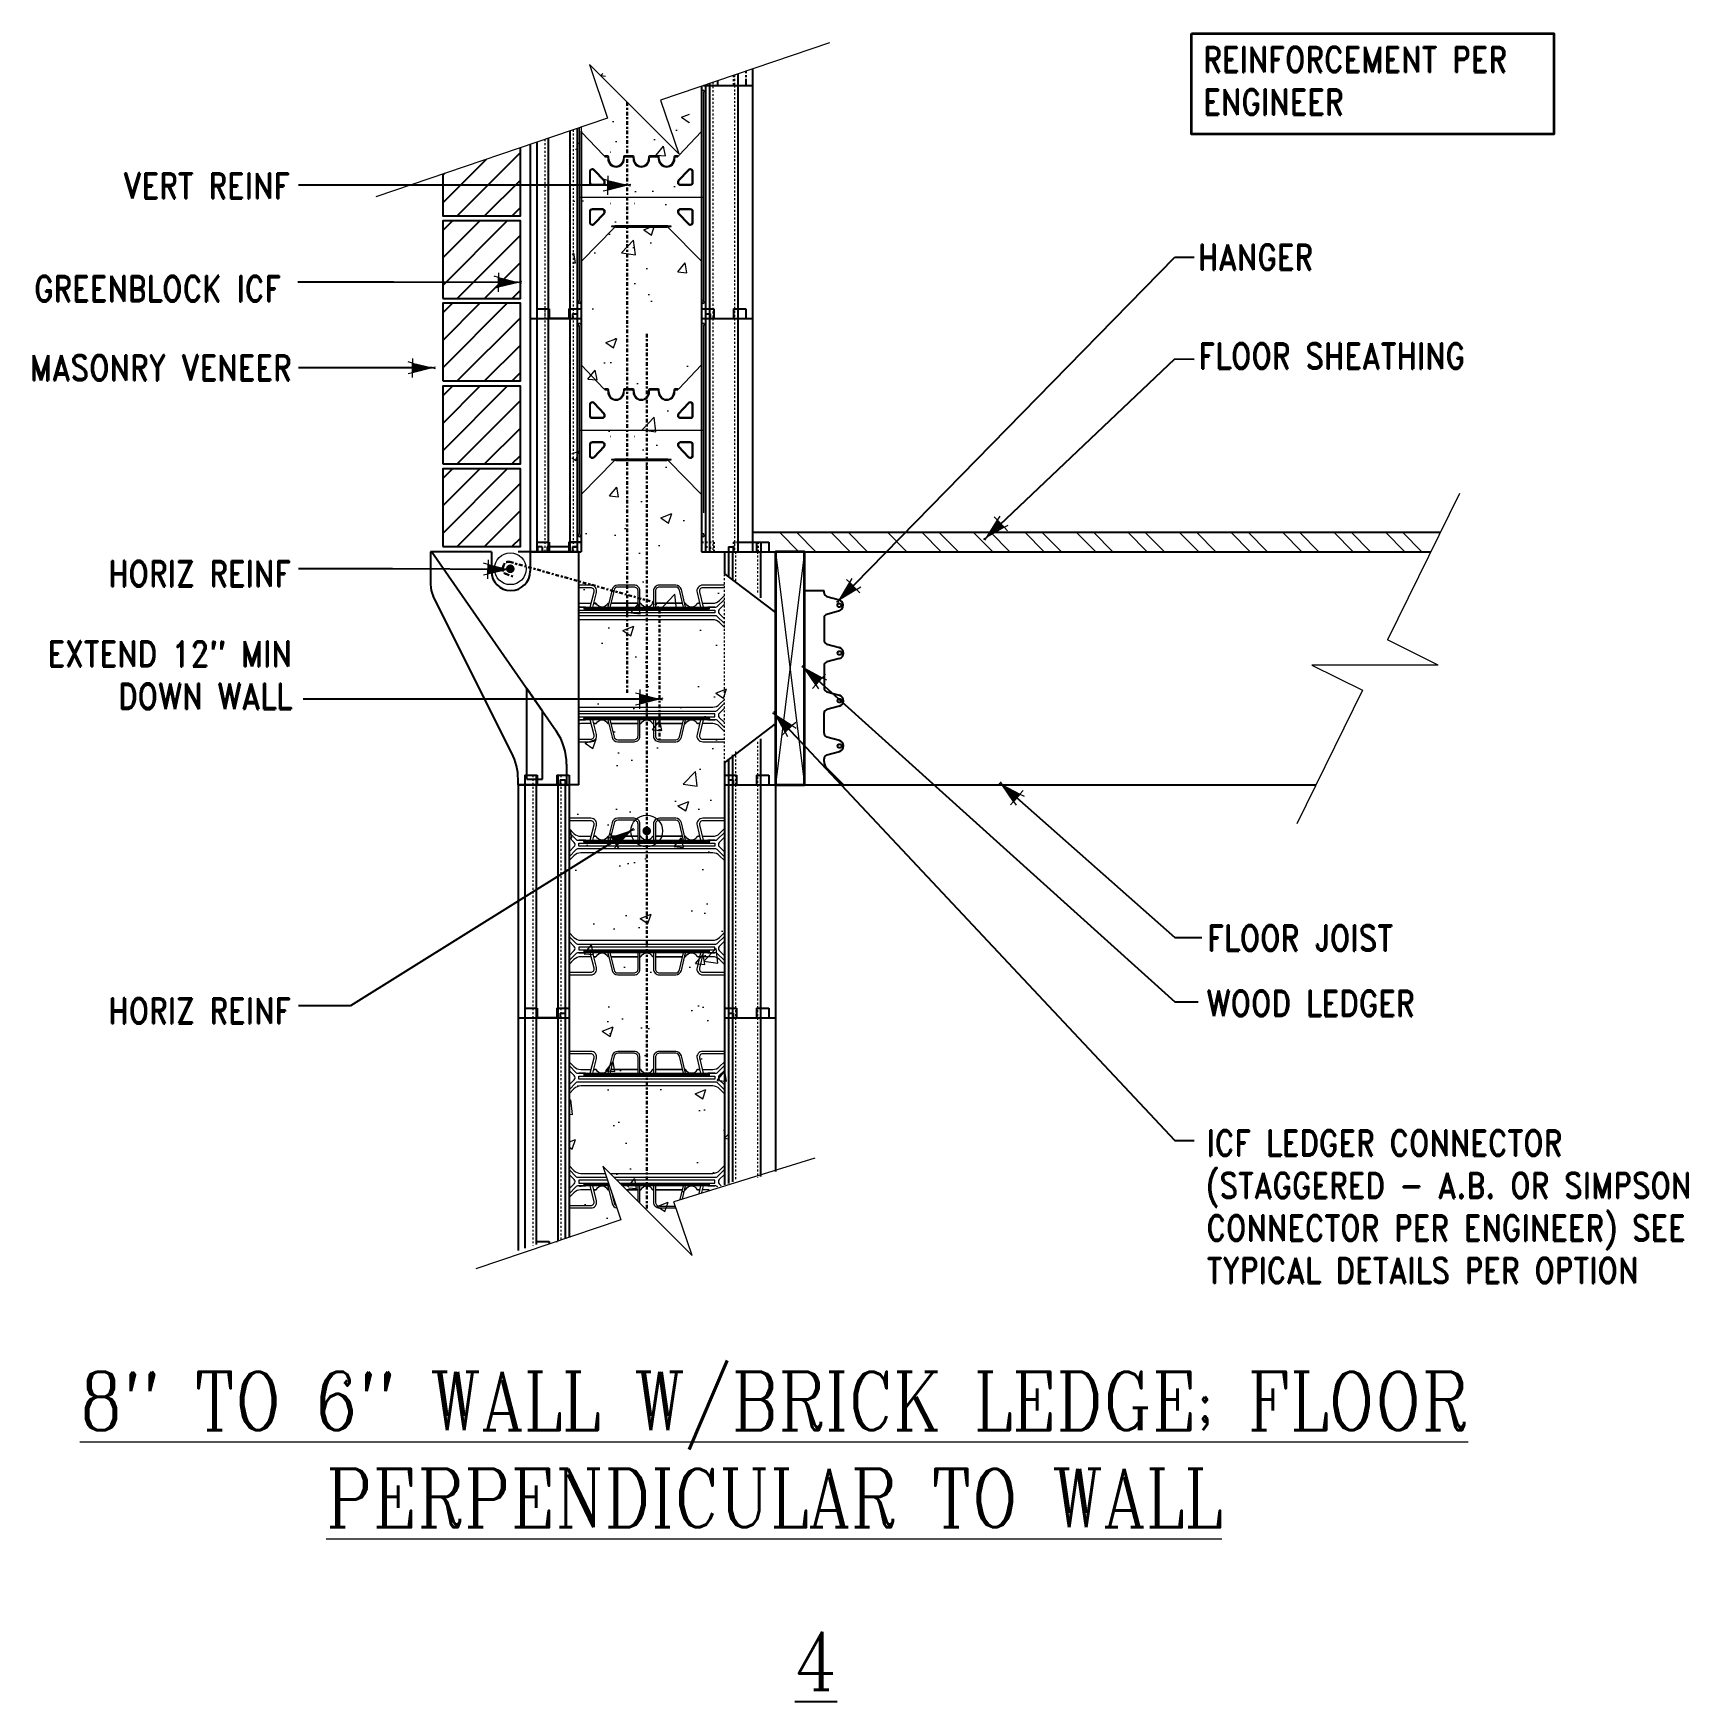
# Model space of a CAD drawing. Header units: inches. Extents: x -27.6 to 57.6, y 47.4 to 133.3.
import ezdxf

# ---------------------------------------------------------------- set-up
doc = ezdxf.new("R2010")
doc.units = ezdxf.units.IN
doc.header["$MEASUREMENT"] = 0
for name, pattern in [('CENTER', [2, 1.25, -0.25, 0.25, -0.25]), ('DASHED2', [0.375, 0.25, -0.125]), ('HIDDEN', [0.375, 0.25, -0.125]), ('HIDDEN2', [0.1875, 0.125, -0.0625])]:
    doc.linetypes.add(name, pattern=pattern)
doc.layers.get('Defpoints').update_dxf_attribs({"color": 252})
for name, color, linetype, lineweight in [('A2 Hatch', 8, 'Continuous', 9), ('A4 medium', 7, 'Continuous', 35), ('DETAILS', 7, 'Continuous', 13), ('DIM', 3, 'Continuous', 13), ('REBAR', 2, 'CENTER', 30)]:
    doc.layers.add(name, color=color, linetype=linetype, lineweight=lineweight)
doc.styles.add('ARCTEXT', font='arctext.shx', dxfattribs={"width": 0.85})
doc.styles.add('RomanC', font='romanc.shx', dxfattribs={"width": 0.85, "height": 5})
doc.styles.add('ROMAND', font='romand.shx', dxfattribs={"width": 0.85})
doc.dimstyles.new('ARCTEXT1-4', dxfattribs={"dimtxt": 4, "dimasz": 2, "dimexe": 2, "dimexo": 2, "dimgap": 2, "dimtad": 1, "dimdec": 4, "dimzin": 3, "dimdsep": 46, "dimlunit": 4, "dimtxsty": 'ARCTEXT', "dimblk": 'ARCHTICK', "dimcen": 2, "dimaunit": 1, "dimadec": 0, "dimazin": 0, "dimtfac": 1, "dimtdec": 4, "dimtmove": 2, "dimatfit": 3, "dimldrblk": 'arrow', "dimfxl": 0, "dimtolj": 1, "dimtzin": 0, "dimarcsym": 0})

msp = doc.modelspace()

# ---------------------------------------------------------------- texts
at = {"layer": 'Defpoints', "insert": (12.709, 51.01), "char_height": 3, "width": 90.08, "attachment_point": 2, "style": 'RomanC'}
msp.add_mtext('{\\L4\\P}\\P            ', dxfattribs=at)
at = {"layer": 'DIM', "color": 3, "char_height": 1.3125, "style": 'ROMAND'}
for s, insert, width, attachment_point in [('REINFORCEMENT PER ENGINEER', (32.645, 132.603), 22.17809, 1), ('VERT REINF ', (-14.356, 126.095), 22.68955, 3), ('HANGER', (32.368, 122.427), 22.68955, 1), ('GREENBLOCK ICF', (-14.824, 120.799), 22.68955, 3), ('FLOOR SHEATHING ', (32.399, 117.34), 22.68955, 1), ('MASONRY VENEER ', (-14.283, 116.73), 22.68955, 3), ('HORIZ REINF ', (-14.309, 106.131), 22.68955, 3), ('EXTEND 12" MIN DOWN WALL ', (-14.273, 102.005), 16.76305, 3), ('FLOOR JOIST ', (32.848, 87.38), 22.68955, 1), ('HORIZ REINF ', (-14.304, 83.63), 22.68955, 3), ('WOOD LEDGER', (32.808, 84.016), 22.68955, 1), ('ICF LEDGER CONNECTOR\\P(STAGGERED - A.B. OR SIMPSON CONNECTOR PER ENGINEER) SEE TYPICAL DETAILS PER OPTION ', (32.812, 76.827), 29.49454, 1)]:
    msp.add_mtext(s, dxfattribs=dict(at, insert=insert, width=width, attachment_point=attachment_point))
at = {"layer": 'DIM', "insert": (10.55, 64.391), "char_height": 3, "width": 79.93274, "attachment_point": 2, "style": 'ARCTEXT'}
msp.add_mtext('{\\Fromanc.shx|c0;\\L8" TO 6" WALL W/BRICK LEDGE; FLOOR PERPENDICULAR TO WALL}\\P           \\P          ', dxfattribs=at)

# ---------------------------------------------------------------- blocks, each defined once
blk = doc.blocks.new('_ArchTick')
at = {"color": 0, "linetype": 'ByBlock', "const_width": 0.15}
blk.add_lwpolyline([(-0.5, -0.5), (0.5, 0.5)], dxfattribs=at)
blk = doc.blocks.new('arrow')
at = {"layer": 'DIM'}
blk.add_hatch(color=253, dxfattribs=at).paths.add_polyline_path([(-2, 0.5), (-2, -0.5), (0, 0)])
at = {"layer": 'DIM', "lineweight": 9}
for points in [[(-2, 0.98), (-2, 0.5), (-2.47, 0.62)], [(0.37, 0.09), (0, 0)], [(0.37, -0.09), (0, 0)], [(-2, -0.98), (-2, -0.5), (-2.47, -0.62)]]:
    blk.add_lwpolyline(points, dxfattribs=at)
at = {"layer": 'DIM', "lineweight": 15}
blk.add_lwpolyline([(0, 0), (-2, -0.5), (-2, 0.5), (0, 0)], dxfattribs=at)

# ---------------------------------------------------------------- hatches: boundary and pattern name
at = {"ltscale": 0.15}
h = msp.add_hatch(dxfattribs=at)
h.set_pattern_fill('ANSI31', color=256, scale=8, style=0)
h.set_pattern_definition([(45, (-3288.0697, 463.3819), (-0.70710678, 0.70710678), [])])
h.paths.add_polyline_path([(-6.505, 119.643), (-2.505, 119.643), (-2.505, 123.643), (-6.505, 123.643)])
h = msp.add_hatch(dxfattribs=at)
h.set_pattern_fill('ANSI31', color=256, scale=8, style=0)
h.set_pattern_definition([(45, (-3288.0697, 459.1319), (-0.70710678, 0.70710678), [])])
h.paths.add_polyline_path([(-6.505, 115.393), (-2.505, 115.393), (-2.505, 119.393), (-6.505, 119.393)])
h = msp.add_hatch(dxfattribs=at)
h.set_pattern_fill('ANSI31', color=256, scale=8, style=0)
h.set_pattern_definition([(45, (-3288.0697, 454.8626), (-0.70710678, 0.70710678), [])])
h.paths.add_polyline_path([(-6.505, 111.123), (-2.505, 111.123), (-2.505, 115.123), (-6.505, 115.123)])
h = msp.add_hatch(dxfattribs=at)
h.set_pattern_fill('ANSI31', color=256, scale=8, style=0)
h.set_pattern_definition([(45, (-3288.0697, 450.6126), (-0.70710678, 0.70710678), [])])
h.paths.add_polyline_path([(-6.505, 106.873), (-2.505, 106.873), (-2.505, 110.873), (-6.505, 110.873)])
at = {"layer": 'A2 Hatch', "ltscale": 0.15}
h = msp.add_hatch(dxfattribs=at)
h.set_pattern_fill('AR-CONC', color=256, scale=0.8, style=0)
h.set_pattern_definition([(50, (-3081.6697, 545.035), (5.7380815, -0.502017), [0.6, -6.6]), (355, (-3081.6697, 545.035), (-1.110011, 6.017537), [0.48, -5.28]), (100.45145, (-3081.1915, 544.993), (4.628071, 5.51552), [0.509922, -5.609137]), (46.1842, (-3081.67, 546.635), (8.537928, -1.324152), [0.9, -9.9]), (96.63564, (-3080.958, 546.5245), (7.477296, 7.792949), [0.764882, -8.413704]), (351.1842, (-3081.67, 546.635), (7.477296, 7.79295), [0.72, -7.92]), (21, (-3080.8697, 546.235), (4.7752564, -3.220951), [0.6, -6.6]), (326, (-3080.8697, 546.235), (1.946523, 5.8012), [0.48, -5.28]), (71.45144, (-3080.4717, 545.9664), (6.721779, 2.580249), [0.509922, -5.609137]), (37.5, (-3081.6697, 545.0348), (0.0972788, 2.6631508), [0, -5.216, 0, -5.36, 0, -5.3]), (7.5, (-3081.6697, 545.0348), (2.1045563, 3.1552937), [0, -3.056, 0, -5.096, 0, -2.02]), (327.5, (-3083.4537, 545.0348), (4.2705795, -0.180439), [0, -2, 0, -6.24, 0, -8.28]), (317.5, (-3084.2537, 545.035), (4.6654894, 0.80084), [0, -2.6, 0, -4.144, 0, -5.88])])
h.paths.add_polyline_path([(2.186, 128.948), (0.2, 128.274), (0, 71.259), (2.87, 72.232), (1.934, 74.992), (6.53, 70.396), (5.594, 73.156), (8.2, 74.04), (8.195, 106.621), (6.195, 106.621), (6.195, 130.308), (4.91, 129.872), (5.846, 127.112), (1.25, 131.708)])
h = msp.add_hatch(color=256, dxfattribs=at)
edge = h.paths.add_edge_path()
edge.add_arc((-3.024, 105.725), 0.224, 0, 360)
h = msp.add_hatch(color=256, dxfattribs=at)
edge = h.paths.add_edge_path()
edge.add_arc((4, 92.231), 0.224, 0, 360)

# ---------------------------------------------------------------- linework, layer by layer
at = {"color": 1}
for p, q in [((9.445, 131.46), (9.445, 130.604)), ((6.82, 130.57), (6.82, 118.604)), ((6.92, 130.604), (9.445, 130.604)), ((7.02, 130.638), (7.02, 118.604)), ((7.235, 130.711), (7.235, 118.604)), ((7.541, 130.604), (9.445, 130.604)), ((7.541, 130.604), (9.445, 130.604)), ((7.641, 130.849), (7.641, 130.604)), ((8.47, 130.707), (8.47, 130.604)), ((8.47, 130.707), (8.47, 130.604)), ((8.68, 131.201), (8.68, 130.604)), ((8.68, 130.604), (8.68, 118.604)), ((9.095, 130.919), (9.095, 130.604)), ((9.095, 130.919), (9.095, 130.604)), ((9.445, 130.604), (9.445, 118.604)), ((0.045, 128.273), (0.045, 118.604)), ((0.42, 128.4), (0.42, 118.604)), ((0.62, 128.257), (0.62, 118.604)), ((-2.005, 127.577), (-2.005, 118.604)), ((-1.655, 127.696), (-1.655, 118.604)), ((-1.08, 127.891), (-1.08, 118.604)), ((-2.005, 118.604), (-2.005, 106.604)), ((-2.005, 118.604), (0.17, 118.604)), ((-2.005, 118.604), (0.62, 118.604)), ((-1.655, 119.104), (-1.03, 119.104)), ((-1.655, 119.104), (-1.655, 106.604)), ((-1.08, 119.104), (-1.08, 106.604)), ((0.045, 118.604), (-1.08, 118.604)), ((-1.03, 119.104), (-1.03, 118.604)), ((-0.005, 119.104), (-0.005, 118.604)), ((-0.005, 119.104), (0.62, 119.104)), ((0.045, 119.104), (0.045, 106.604)), ((0.17, 118.854), (0.17, 118.604)), ((0.17, 118.854), (0.42, 118.854)), ((0.42, 118.854), (0.42, 106.604)), ((0.42, 118.604), (0.62, 118.604)), ((0.62, 119.104), (0.62, 106.604)), ((0.62, 119.104), (0.62, 118.604)), ((6.82, 119.104), (6.82, 106.604)), ((6.82, 119.104), (7.445, 119.104)), ((6.82, 119.104), (6.82, 118.604)), ((6.82, 118.604), (7.02, 118.604)), ((6.82, 118.604), (9.445, 118.604)), ((7.02, 118.854), (7.02, 106.604)), ((7.02, 118.854), (7.27, 118.854)), ((7.235, 118.604), (9.445, 118.604)), ((7.235, 118.604), (7.235, 106.604)), ((7.27, 118.854), (7.27, 118.604)), ((7.445, 119.104), (7.445, 118.604)), ((8.47, 119.104), (8.47, 118.604)), ((8.47, 119.104), (9.095, 119.104)), ((8.68, 118.604), (8.68, 106.604)), ((9.095, 119.104), (9.095, 118.604)), ((9.445, 118.604), (9.445, 106.604)), ((-7.125, 106.604), (-7.125, 104.926)), ((-4, 106.604), (-7.125, 106.604)), ((-7.07, 106.604), (-0.661, 97.376)), ((-4, 106.604), (-4, 105.604)), ((0.5, 106.604), (-2.625, 106.604)), ((-2.005, 106.604), (0.17, 106.604)), ((-2.005, 106.604), (0.62, 106.604)), ((-2, 106.604), (-2, 105.604)), ((-0.575, 106.604), (-1.7, 106.604)), ((-1.655, 107.104), (-1.03, 107.104)), ((-1.655, 107.104), (-1.03, 107.104)), ((-1.655, 107.104), (-1.03, 107.104)), ((-1.655, 107.104), (-1.03, 107.104)), ((-1.655, 107.104), (-1.03, 107.104)), ((-1.655, 107.104), (-1.03, 107.104)), ((-1.655, 107.104), (-1.03, 107.104)), ((-1.63, 106.854), (-1.63, 106.604)), ((-1.38, 106.854), (-1.63, 106.854)), ((-1.63, 106.854), (-1.63, 106.604)), ((-1.38, 106.854), (-1.63, 106.854)), ((-1.63, 106.854), (-1.63, 106.604)), ((-1.38, 106.854), (-1.63, 106.854)), ((-1.63, 106.854), (-1.63, 106.604)), ((-1.38, 106.854), (-1.63, 106.854)), ((-1.63, 106.854), (-1.63, 106.604)), ((-1.38, 106.854), (-1.63, 106.854)), ((-1.38, 106.854), (-1.38, 106.604)), ((-1.38, 106.854), (-1.38, 106.604)), ((-1.38, 106.854), (-1.38, 106.604)), ((-1.38, 106.854), (-1.38, 106.604)), ((-1.38, 106.854), (-1.38, 106.604)), ((-0.005, 106.854), (-1.13, 106.854)), ((-1.13, 106.854), (-1.13, 106.604)), ((-0.005, 106.854), (-1.13, 106.854)), ((-1.13, 106.854), (-1.13, 106.604)), ((-0.005, 106.854), (-1.13, 106.854)), ((-1.13, 106.854), (-1.13, 106.604)), ((-0.005, 106.854), (-1.13, 106.854)), ((-1.13, 106.854), (-1.13, 106.604)), ((-0.005, 106.854), (-1.13, 106.854)), ((-1.13, 106.854), (-1.13, 106.604)), ((0.045, 106.604), (-1.08, 106.604)), ((0.045, 106.604), (-1.08, 106.604)), ((0.045, 106.604), (-1.08, 106.604)), ((0.045, 106.604), (-1.08, 106.604)), ((0.045, 106.604), (-1.08, 106.604)), ((0.045, 106.604), (-1.08, 106.604)), ((-1.03, 107.104), (-1.03, 106.604)), ((-1.03, 107.104), (-1.03, 106.604)), ((-1.03, 107.104), (-1.03, 106.604)), ((-1.03, 107.104), (-1.03, 106.604)), ((-1.03, 107.104), (-1.03, 106.604)), ((-1.03, 107.104), (-1.03, 106.604)), ((-1.03, 107.104), (-1.03, 106.604)), ((-0.005, 107.104), (-0.005, 106.604)), ((-0.005, 107.104), (0.62, 107.104)), ((-0.005, 107.104), (-0.005, 106.604)), ((0.62, 107.104), (-0.005, 107.104)), ((-0.005, 107.104), (-0.005, 106.604)), ((0.62, 107.104), (-0.005, 107.104)), ((-0.005, 107.104), (-0.005, 106.604)), ((-0.005, 107.104), (0.62, 107.104)), ((-0.005, 107.104), (-0.005, 106.604)), ((-0.005, 107.104), (0.62, 107.104)), ((-0.005, 107.104), (-0.005, 106.604)), ((-0.005, 107.104), (0.62, 107.104)), ((-0.005, 107.104), (-0.005, 106.604)), ((-0.005, 107.104), (0.62, 107.104)), ((-0.005, 107.104), (-0.005, 106.604)), ((0.62, 107.104), (-0.005, 107.104)), ((-0.005, 107.104), (-0.005, 106.604)), ((-0.005, 107.104), (0.62, 107.104)), ((-0.005, 107.104), (-0.005, 106.604)), ((-0.005, 107.104), (0.62, 107.104)), ((-0.005, 107.104), (-0.005, 106.604)), ((0.62, 107.104), (-0.005, 107.104)), ((-0.005, 107.104), (-0.005, 106.604)), ((0.62, 107.104), (-0.005, 107.104)), ((0.17, 106.854), (0.17, 106.604)), ((0.17, 106.854), (0.42, 106.854)), ((0.17, 106.854), (0.17, 106.604)), ((0.42, 106.854), (0.17, 106.854)), ((0.17, 106.854), (0.17, 106.604)), ((0.42, 106.854), (0.17, 106.854)), ((0.17, 106.854), (0.17, 106.604)), ((0.17, 106.854), (0.42, 106.854)), ((0.17, 106.854), (0.17, 106.604)), ((0.17, 106.854), (0.42, 106.854)), ((0.17, 106.854), (0.17, 106.604)), ((0.17, 106.854), (0.42, 106.854)), ((0.17, 106.854), (0.17, 106.604)), ((0.17, 106.854), (0.42, 106.854)), ((0.17, 106.854), (0.17, 106.604)), ((0.42, 106.854), (0.17, 106.854)), ((0.17, 106.854), (0.17, 106.604)), ((0.17, 106.854), (0.42, 106.854)), ((0.17, 106.854), (0.17, 106.604)), ((0.17, 106.854), (0.42, 106.854)), ((0.17, 106.854), (0.17, 106.604)), ((0.42, 106.854), (0.17, 106.854)), ((0.17, 106.854), (0.17, 106.604)), ((0.42, 106.854), (0.17, 106.854)), ((0.42, 106.854), (0.42, 106.604)), ((0.42, 106.854), (0.42, 106.604)), ((0.42, 106.854), (0.42, 106.604)), ((0.42, 106.854), (0.42, 106.604)), ((0.42, 106.854), (0.42, 106.604)), ((0.42, 106.604), (0.62, 106.604)), ((0.42, 106.604), (0.62, 106.604)), ((0.42, 106.604), (0.62, 106.604)), ((0.42, 106.604), (0.62, 106.604)), ((0.42, 106.604), (0.62, 106.604)), ((0.42, 106.604), (0.62, 106.604)), ((0.42, 106.604), (0.62, 106.604)), ((0.5, 94.604), (0.5, 106.604)), ((0.62, 107.104), (0.62, 106.604)), ((0.62, 107.104), (0.62, 106.604)), ((0.62, 107.104), (0.62, 106.604)), ((0.62, 107.104), (0.62, 106.604)), ((0.62, 107.104), (0.62, 106.604)), ((0.62, 107.104), (0.62, 106.604)), ((0.62, 107.104), (0.62, 106.604)), ((0.62, 107.104), (0.62, 106.604)), ((0.62, 107.104), (0.62, 106.604)), ((0.62, 107.104), (0.62, 106.604)), ((0.62, 107.104), (0.62, 106.604)), ((0.62, 107.104), (0.62, 106.604)), ((0.62, 107.104), (0.62, 106.604)), ((0.62, 107.104), (0.62, 106.604)), ((6.82, 107.104), (6.82, 106.604)), ((6.82, 106.604), (10.07, 106.604)), ((8, 106.604), (8, 105.47)), ((8.2, 106.854), (8.2, 105.318)), ((8.2, 106.854), (8.45, 106.854)), ((8.415, 106.604), (8.415, 105.154)), ((8.45, 106.854), (8.45, 106.604)), ((8.62, 107.104), (9.87, 107.104)), ((8.62, 106.604), (8.82, 106.604)), ((9.65, 107.104), (9.65, 106.604)), ((9.65, 107.104), (10.275, 107.104)), ((9.665, 106.604), (10.625, 106.604)), ((9.86, 106.604), (9.86, 104.235)), ((9.87, 107.104), (9.87, 106.604)), ((10.275, 107.104), (10.275, 106.604)), ((10.625, 106.604), (10.625, 94.604)), ((8, 105.47), (10.625, 103.47)), ((-2.944, 96.239), (-6.993, 104.311)), ((-2.175, 94.894), (-2.175, 99.556)), ((-1.375, 98.404), (-2.175, 99.556)), ((-1.375, 94.894), (-1.375, 98.404)), ((8, 95.738), (10.625, 97.738)), ((9.86, 96.973), (9.86, 94.604)), ((-0.125, 95.665), (-0.125, 94.604)), ((8, 95.738), (8, 94.604)), ((8.2, 95.938), (8.2, 94.604)), ((8.415, 96.153), (8.415, 94.604)), ((-2.625, 94.604), (-2.625, 94.894)), ((-2.625, 94.604), (0, 94.604)), ((-2.625, 94.604), (-2.625, 82.604)), ((-2.625, 94.604), (-0.45, 94.604)), ((0.5, 94.604), (-2.625, 94.604)), ((-2.275, 95.104), (-1.65, 95.104)), ((-2.275, 95.104), (-2.275, 82.604)), ((-2.175, 94.894), (-1.375, 94.894)), ((-1.7, 95.104), (-1.7, 82.604)), ((-0.575, 94.604), (-1.7, 94.604)), ((-1.65, 95.104), (-1.65, 94.604)), ((-0.625, 95.104), (-0.625, 94.604)), ((-0.625, 95.104), (0, 95.104)), ((-0.575, 95.104), (-0.575, 82.604)), ((-0.45, 94.854), (-0.45, 94.604)), ((-0.45, 94.854), (-0.2, 94.854)), ((-0.2, 94.854), (-0.2, 82.604)), ((-0.2, 94.604), (0, 94.604)), ((0, 95.104), (0, 82.604)), ((8, 95.104), (8, 82.604)), ((8, 95.104), (8.625, 95.104)), ((8, 94.604), (10.625, 94.604)), ((8, 94.604), (8.2, 94.604)), ((8.2, 94.854), (8.2, 82.604)), ((8.2, 94.854), (8.45, 94.854)), ((8.415, 94.604), (10.625, 94.604)), ((8.415, 94.604), (8.415, 82.604)), ((8.45, 94.854), (8.45, 94.604)), ((8.625, 95.104), (8.625, 94.604)), ((9.65, 95.104), (9.65, 94.604)), ((9.65, 95.104), (10.275, 95.104)), ((9.86, 94.604), (9.86, 82.604)), ((10.275, 95.104), (10.275, 94.604)), ((10.625, 94.604), (10.625, 82.604)), ((-2.625, 82.604), (0, 82.604)), ((-2.625, 82.604), (-2.625, 70.631)), ((-2.625, 82.604), (-0.45, 82.604)), ((-2.275, 83.104), (-1.65, 83.104)), ((-2.275, 83.104), (-2.275, 70.749)), ((-1.7, 83.104), (-1.7, 70.944)), ((-0.575, 82.604), (-1.7, 82.604)), ((-1.65, 83.104), (-1.65, 82.604)), ((-0.625, 83.104), (-0.625, 82.604)), ((-0.625, 83.104), (0, 83.104)), ((-0.575, 83.104), (-0.575, 71.114)), ((-0.45, 82.854), (-0.45, 82.604)), ((-0.45, 82.854), (-0.2, 82.854)), ((-0.2, 82.854), (-0.2, 71.241)), ((-0.2, 82.604), (0, 82.604)), ((0, 83.104), (0, 71.309)), ((8, 83.104), (8, 74.022)), ((8, 83.104), (8.625, 83.104)), ((8, 82.604), (10.625, 82.604)), ((8, 82.604), (8.2, 82.604)), ((8.2, 82.854), (8.2, 74.09)), ((8.2, 82.854), (8.45, 82.854)), ((8.415, 82.604), (10.625, 82.604)), ((8.415, 82.604), (8.415, 74.163)), ((8.45, 82.854), (8.45, 82.604)), ((8.625, 83.104), (8.625, 82.604)), ((9.65, 83.104), (9.65, 82.604)), ((9.65, 83.104), (10.275, 83.104)), ((9.86, 82.604), (9.86, 74.441)), ((10.275, 83.104), (10.275, 82.604)), ((10.625, 82.604), (10.625, 74.7)), ((-1.65, 71.104), (-1.025, 71.104)), ((-1.025, 71.104), (-1.025, 70.961)), ((-0.625, 71.104), (-0.625, 71.097)), ((-0.625, 71.104), (-0.605, 71.104))]:
    msp.add_line(p, q, dxfattribs=at)
at = {"color": 1, "linetype": 'HIDDEN', "ltscale": 0.02}
for p, q in [((8.47, 131.13), (8.47, 130.604)), ((9.095, 131.342), (9.095, 130.604)), ((-1.655, 119.104), (-1.03, 119.104)), ((-1.655, 119.104), (-1.655, 118.604)), ((-1.03, 119.104), (-1.03, 118.604)), ((-0.005, 119.104), (-0.005, 118.604)), ((-0.005, 119.104), (0.62, 119.104)), ((6.82, 119.104), (7.445, 119.104)), ((7.02, 118.854), (7.02, 118.604)), ((7.02, 118.854), (7.27, 118.854)), ((7.27, 118.854), (7.27, 118.604)), ((7.445, 119.104), (7.445, 118.604)), ((8.47, 119.104), (8.47, 118.604)), ((8.47, 119.104), (9.095, 119.104)), ((9.095, 119.104), (9.095, 118.604)), ((-1.655, 107.104), (-1.03, 107.104)), ((-1.655, 107.104), (-1.655, 106.604)), ((-1.655, 107.104), (-1.03, 107.104)), ((-1.655, 107.104), (-1.655, 106.604)), ((-1.655, 107.104), (-1.03, 107.104)), ((-1.655, 107.104), (-1.655, 106.604)), ((-1.655, 107.104), (-1.03, 107.104)), ((-1.655, 107.104), (-1.03, 107.104)), ((-1.655, 107.104), (-1.655, 106.604)), ((-1.655, 107.104), (-1.03, 107.104)), ((-1.655, 107.104), (-1.03, 107.104)), ((-1.655, 107.104), (-1.655, 106.604)), ((-1.655, 107.104), (-1.03, 107.104)), ((-1.655, 107.104), (-1.655, 106.604)), ((-1.655, 107.104), (-1.03, 107.104)), ((-1.655, 107.104), (-1.03, 107.104)), ((-1.655, 107.104), (-1.655, 106.604)), ((-1.655, 107.104), (-1.03, 107.104)), ((-1.655, 107.104), (-1.655, 106.604)), ((-1.655, 107.104), (-1.03, 107.104)), ((-1.655, 107.104), (-1.655, 106.604)), ((-1.03, 107.104), (-1.03, 106.604)), ((-1.03, 107.104), (-1.03, 106.604)), ((-1.03, 107.104), (-1.03, 106.604)), ((-1.03, 107.104), (-1.03, 106.604)), ((-1.03, 107.104), (-1.03, 106.604)), ((-1.03, 107.104), (-1.03, 106.604)), ((-1.03, 107.104), (-1.03, 106.604)), ((-1.03, 107.104), (-1.03, 106.604)), ((-1.03, 107.104), (-1.03, 106.604)), ((-1.03, 107.104), (-1.03, 106.604)), ((-1.03, 107.104), (-1.03, 106.604)), ((-1.03, 107.104), (-1.03, 106.604)), ((-0.005, 107.104), (-0.005, 106.604)), ((-0.005, 107.104), (0.62, 107.104)), ((-0.005, 107.104), (-0.005, 106.604)), ((-0.005, 107.104), (0.62, 107.104)), ((-0.005, 107.104), (-0.005, 106.604)), ((-0.005, 107.104), (0.62, 107.104)), ((-0.005, 107.104), (-0.005, 106.604)), ((-0.005, 107.104), (0.62, 107.104)), ((-0.005, 107.104), (-0.005, 106.604)), ((-0.005, 107.104), (0.62, 107.104)), ((-0.005, 107.104), (-0.005, 106.604)), ((-0.005, 107.104), (0.62, 107.104)), ((-0.005, 107.104), (-0.005, 106.604)), ((-0.005, 107.104), (0.62, 107.104)), ((-0.005, 107.104), (-0.005, 106.604)), ((-0.005, 107.104), (0.62, 107.104)), ((-0.005, 107.104), (-0.005, 106.604)), ((-0.005, 107.104), (0.62, 107.104)), ((-0.005, 107.104), (-0.005, 106.604)), ((-0.005, 107.104), (0.62, 107.104)), ((-0.005, 107.104), (-0.005, 106.604)), ((-0.005, 107.104), (0.62, 107.104)), ((-0.005, 107.104), (-0.005, 106.604)), ((-0.005, 107.104), (0.62, 107.104)), ((6.82, 107.104), (7.445, 107.104)), ((7.02, 106.854), (7.02, 106.604)), ((7.02, 106.854), (7.27, 106.854)), ((7.27, 106.854), (7.27, 106.604)), ((7.445, 107.104), (7.445, 106.604)), ((8.47, 107.104), (8.47, 106.604)), ((8.47, 107.104), (9.72, 107.104)), ((9.72, 107.104), (9.72, 106.604)), ((-2.275, 95.104), (-1.65, 95.104)), ((-1.65, 95.104), (-1.65, 94.604)), ((-0.625, 95.104), (-0.625, 94.604)), ((-0.625, 95.104), (0, 95.104)), ((8, 95.104), (8.625, 95.104)), ((8.625, 95.104), (8.625, 94.604)), ((9.65, 95.104), (9.65, 94.604)), ((9.65, 95.104), (10.275, 95.104)), ((10.275, 95.104), (10.275, 94.604)), ((-2.275, 83.104), (-1.65, 83.104)), ((-1.65, 83.104), (-1.65, 82.604)), ((-0.625, 83.104), (-0.625, 82.604)), ((-0.625, 83.104), (0, 83.104)), ((8, 83.104), (8.625, 83.104)), ((8.625, 83.104), (8.625, 82.604)), ((9.65, 83.104), (9.65, 82.604)), ((9.65, 83.104), (10.275, 83.104)), ((10.275, 83.104), (10.275, 82.604)), ((-1.65, 71.104), (-1.025, 71.104)), ((-1.025, 71.104), (-1.025, 70.961)), ((-0.625, 71.104), (-0.625, 71.097)), ((-0.625, 71.104), (-0.605, 71.104))]:
    msp.add_line(p, q, dxfattribs=at)
at = {"ltscale": 0.15}
for p, q in [((-5.765, 123.893), (-2.505, 127.153)), ((-6.505, 124.568), (-4.258, 126.815)), ((-6.505, 125.982), (-6.398, 126.089)), ((-4.351, 123.893), (-2.505, 125.739)), ((-2.937, 123.893), (-2.505, 124.325)), ((-1.03, 118.604), (-0.005, 118.604)), ((9.445, 107.604), (44.857, 107.604)), ((-1.03, 106.604), (-0.005, 106.604)), ((-1.03, 106.604), (-0.005, 106.604)), ((-1.03, 106.604), (-0.005, 106.604)), ((-1.03, 106.604), (-0.005, 106.604)), ((-1.03, 106.604), (-0.005, 106.604)), ((-1.03, 106.604), (-0.005, 106.604)), ((-1.03, 106.604), (-0.005, 106.604)), ((10.625, 106.604), (44.364, 106.604)), ((13.124, 104.594), (12.125, 104.594)), ((13.124, 104.494), (13.124, 104.594)), ((13.271, 104.301), (13.926, 104.123)), ((13.271, 104.301), (13.926, 104.123)), ((13.124, 103.188), (13.124, 102.041)), ((13.926, 103.559), (13.271, 103.381)), ((13.926, 103.559), (13.271, 103.381)), ((13.271, 101.848), (13.926, 101.67)), ((13.271, 101.848), (13.926, 101.67)), ((13.124, 100.736), (13.124, 99.588)), ((13.926, 101.107), (13.271, 100.929)), ((13.926, 101.107), (13.271, 100.929)), ((13.124, 99.728), (13.124, 99.588)), ((13.124, 99.728), (13.124, 99.588)), ((13.271, 99.395), (13.926, 99.217)), ((13.271, 99.395), (13.926, 99.217)), ((13.125, 97.257), (13.125, 98.303)), ((13.125, 97.257), (13.125, 98.303)), ((13.926, 98.654), (13.271, 98.476)), ((13.926, 98.654), (13.271, 98.476)), ((13.927, 96.886), (13.272, 97.064)), ((13.927, 96.886), (13.272, 97.064)), ((13.272, 96.144), (13.927, 96.322)), ((13.272, 96.144), (13.927, 96.322)), ((13.125, 95.811), (13.125, 95.951)), ((13.125, 95.811), (13.125, 95.951)), ((14.125, 94.604), (13.271, 95.458)), ((14.125, 94.604), (13.271, 95.458)), ((-1.65, 94.604), (-0.625, 94.604)), ((12.125, 94.604), (38.442, 94.604)), ((-1.65, 82.604), (-0.625, 82.604))]:
    msp.add_line(p, q, dxfattribs=at)
msp.add_lwpolyline([(-6.505, 126.053), (-6.505, 123.893), (-2.505, 123.893), (-2.505, 127.409)], dxfattribs=at)
for points in [[(-6.505, 119.643), (-2.505, 119.643), (-2.505, 123.643), (-6.505, 123.643)], [(-6.505, 115.393), (-2.505, 115.393), (-2.505, 119.393), (-6.505, 119.393)], [(-6.505, 111.123), (-2.505, 111.123), (-2.505, 115.123), (-6.505, 115.123)], [(-6.505, 106.873), (-2.505, 106.873), (-2.505, 110.873), (-6.505, 110.873)]]:
    msp.add_lwpolyline(points, close=True, dxfattribs=at)
for centre in [(13.91, 103.847), (13.924, 101.391), (13.924, 101.391), (13.924, 98.938), (13.924, 98.938), (13.925, 96.602), (13.925, 96.602)]:
    msp.add_circle(centre, 0.1, dxfattribs=at)
at = {"color": 1}
for centre, radius, start, end in [((-5.625, 104.926), 1.5, 180, 204.22775), ((-3, 105.604), 1, 180, 0), ((-3.125, 95.665), 3, 360, 34.77783), ((-5.625, 94.894), 3, 0, 26.64228)]:
    msp.add_arc(centre, radius, start, end, dxfattribs=at)
at = {"ltscale": 0.15}
for centre, radius, start, end in [((13.324, 104.494), 0.2, 180, 254.79988), ((13.324, 104.494), 0.2, 180, 254.79988), ((13.81, 103.845), 0.3, 290, 70), ((13.324, 103.188), 0.2, 105.20374, 180), ((13.324, 103.188), 0.2, 105.20374, 180), ((13.324, 102.041), 0.2, 180, 254.79988), ((13.324, 102.041), 0.2, 180, 254.79988), ((13.824, 101.388), 0.3, 290, 70), ((13.824, 101.388), 0.3, 290, 70), ((13.324, 100.736), 0.2, 105.20374, 180), ((13.324, 100.736), 0.2, 105.20374, 180), ((13.324, 99.588), 0.2, 180, 254.79988), ((13.324, 99.588), 0.2, 180, 254.79988), ((13.824, 98.936), 0.3, 290, 70), ((13.824, 98.936), 0.3, 290, 70), ((13.324, 98.283), 0.2, 105.20374, 174.10289), ((13.324, 98.283), 0.2, 105.20374, 174.10289), ((13.325, 97.257), 0.2, 180, 254.79626), ((13.325, 97.257), 0.2, 180, 254.79626), ((13.825, 96.604), 0.3, 290, 70), ((13.825, 96.604), 0.3, 290, 70), ((13.325, 95.951), 0.2, 105.20012, 180), ((13.325, 95.951), 0.2, 105.20012, 180), ((13.625, 95.811), 0.5, 180, 225), ((13.625, 95.811), 0.5, 180, 225)]:
    msp.add_arc(centre, radius, start, end, dxfattribs=at)
at = {"layer": 'A2 Hatch', "linetype": 'DASHED2', "ltscale": 0.15}
for p, q in [((7.395, 130.765), (7.395, 118.604)), ((8.52, 131.147), (8.52, 130.604)), ((8.52, 130.604), (8.52, 118.604)), ((0.205, 128.327), (0.205, 118.604)), ((-1.24, 127.837), (-1.24, 118.604)), ((-1.24, 119.104), (-1.24, 106.604)), ((0.205, 119.104), (0.205, 106.604)), ((7.395, 118.604), (7.395, 106.604)), ((8.52, 118.604), (8.52, 106.604)), ((8.575, 106.604), (8.575, 105.032)), ((9.7, 106.604), (9.7, 104.395)), ((8, 95.738), (8, 105.47)), ((8.575, 96.313), (8.575, 94.604)), ((9.7, 96.813), (9.7, 94.604)), ((-1.86, 95.104), (-1.86, 82.604)), ((-0.415, 95.104), (-0.415, 82.604)), ((8.575, 94.604), (8.575, 82.604)), ((9.7, 94.604), (9.7, 82.604)), ((-1.86, 83.104), (-1.86, 70.89)), ((-0.415, 83.104), (-0.415, 71.168)), ((8.575, 82.604), (8.575, 74.217)), ((9.7, 82.604), (9.7, 74.387))]:
    msp.add_line(p, q, dxfattribs=at)
at = {"layer": 'A2 Hatch', "ltscale": 0.15}
for p, q in [((11.825, 106.604), (10.825, 107.604)), ((12.709, 106.604), (11.709, 107.604)), ((14.477, 106.604), (13.477, 107.604)), ((15.361, 106.604), (14.361, 107.604)), ((17.387, 106.604), (16.387, 107.604)), ((19.155, 106.604), (18.155, 107.604)), ((20.039, 106.604), (19.039, 107.604)), ((21.807, 106.604), (20.807, 107.604)), ((22.691, 106.604), (21.691, 107.604)), ((24.458, 106.604), (23.458, 107.604)), ((25.342, 106.604), (24.342, 107.604)), ((27.11, 106.604), (26.11, 107.604)), ((27.994, 106.604), (26.994, 107.604)), ((29.762, 106.604), (28.762, 107.604)), ((30.646, 106.604), (29.646, 107.604)), ((32.413, 106.604), (31.413, 107.604)), ((33.297, 106.604), (32.297, 107.604)), ((35.065, 106.604), (34.065, 107.604)), ((35.949, 106.604), (34.949, 107.604)), ((37.717, 106.604), (36.717, 107.604)), ((38.601, 106.604), (37.601, 107.604)), ((40.368, 106.604), (39.368, 107.604)), ((41.252, 106.604), (40.252, 107.604)), ((43.02, 106.604), (42.02, 107.604)), ((43.904, 106.604), (42.904, 107.604)), ((10.625, 106.604), (12.125, 94.604)), ((12.125, 106.604), (10.625, 94.604))]:
    msp.add_line(p, q, dxfattribs=at)
at = {"layer": 'A2 Hatch', "linetype": 'HIDDEN2', "ltscale": 0.15}
for p, q in [((-2.275, 95.104), (-2.275, 94.604)), ((-1.65, 95.104), (-2.275, 95.104)), ((-1.65, 95.104), (-1.65, 94.604)), ((-0.625, 95.104), (-0.625, 94.604)), ((0, 95.104), (-0.625, 95.104)), ((0, 95.104), (0, 94.604))]:
    msp.add_line(p, q, dxfattribs=at)
at = {"layer": 'A2 Hatch', "ltscale": 0.15}
for centre in [(-3.024, 105.725), (4, 92.231)]:
    msp.add_circle(centre, 0.816, dxfattribs=at)
at = {"layer": 'A4 medium', "ltscale": 0.15}
for points in [[(32.047, 133.288), (50.688, 133.288), (50.688, 128.106), (32.047, 128.106)], [(12.125, 94.604), (12.125, 106.604), (10.625, 106.604), (10.625, 94.604)]]:
    msp.add_lwpolyline(points, close=True, dxfattribs=at)
at = {"layer": 'DETAILS', "color": 6, "lineweight": 20}
for p, q in [((6.82, 128.281), (6.82, 130.26)), ((6.827, 130.285), (6.886, 130.388)), ((6.886, 130.388), (6.973, 130.338)), ((6.92, 130.234), (6.92, 130.197)), ((6.92, 130.197), (6.92, 119.538)), ((6.973, 130.338), (6.927, 130.259)), ((0.52, 128.434), (0.52, 119.531)), ((0.62, 128.468), (0.62, 128.276)), ((0.62, 128.274), (0.62, 121.513)), ((0.648, 128.205), (1.766, 127.015)), ((5.675, 127.015), (6.792, 128.212)), ((6.82, 121.519), (6.82, 128.281)), ((1.823, 125.728), (1.303, 126.269)), ((1.838, 126.984), (1.845, 126.984)), ((1.995, 126.984), (1.838, 126.984)), ((1.845, 126.984), (1.845, 126.934)), ((1.845, 126.934), (1.945, 126.934)), ((1.995, 126.884), (1.995, 126.829)), ((2.045, 126.829), (2.045, 126.934)), ((2.795, 126.934), (2.795, 126.829)), ((3.295, 126.984), (2.845, 126.984)), ((2.845, 126.829), (2.845, 126.884)), ((2.895, 126.934), (3.245, 126.934)), ((3.295, 126.884), (3.295, 126.829)), ((3.345, 126.829), (3.345, 126.934)), ((4.095, 126.934), (4.095, 126.829)), ((4.595, 126.984), (4.145, 126.984)), ((4.145, 126.829), (4.145, 126.884)), ((4.195, 126.934), (4.545, 126.934)), ((4.595, 126.884), (4.595, 126.829)), ((4.645, 126.829), (4.645, 126.934)), ((5.395, 126.934), (5.395, 126.829)), ((5.603, 126.984), (5.445, 126.984)), ((5.445, 126.829), (5.445, 126.884)), ((5.495, 126.934), (5.595, 126.934)), ((5.595, 126.934), (5.595, 126.984)), ((5.595, 126.984), (5.603, 126.984)), ((6.137, 126.269), (5.618, 125.728)), ((1.045, 126.165), (1.045, 125.624)), ((1.095, 126.165), (1.095, 125.624)), ((1.195, 125.524), (1.715, 125.524)), ((1.195, 125.474), (1.715, 125.474)), ((1.787, 125.693), (1.267, 126.234)), ((6.173, 126.234), (5.654, 125.693)), ((5.726, 125.524), (6.245, 125.524)), ((5.726, 125.474), (6.245, 125.474)), ((6.345, 125.624), (6.345, 126.165)), ((6.395, 125.624), (6.395, 126.165)), ((0.52, 124.854), (6.92, 124.861)), ((1.045, 124.104), (1.045, 123.563)), ((1.095, 124.104), (1.095, 123.563)), ((1.715, 124.254), (1.195, 124.254)), ((1.715, 124.204), (1.195, 124.204)), ((1.267, 123.494), (1.787, 124.035)), ((1.303, 123.459), (1.823, 124)), ((5.618, 124), (6.137, 123.459)), ((5.654, 124.035), (6.173, 123.494)), ((6.245, 124.254), (5.726, 124.254)), ((6.245, 124.204), (5.726, 124.204)), ((6.345, 123.563), (6.345, 124.104)), ((6.395, 123.563), (6.395, 124.104)), ((0.65, 121.583), (2.301, 123.26)), ((2.35, 123.374), (2.194, 123.359)), ((2.194, 123.339), (2.35, 123.324)), ((3.72, 123.374), (2.35, 123.374)), ((2.35, 123.324), (3.72, 123.324)), ((2.407, 123.304), (3.72, 123.304)), ((5.09, 123.374), (3.72, 123.374)), ((3.72, 123.324), (5.09, 123.324)), ((3.72, 123.304), (5.033, 123.304)), ((5.247, 123.359), (5.09, 123.374)), ((5.09, 123.324), (5.247, 123.339)), ((5.139, 123.26), (6.791, 121.59)), ((0.62, 119.505), (0.62, 121.513)), ((6.82, 121.519), (6.82, 119.511)), ((0.514, 119.506), (0.468, 119.427)), ((0.468, 119.427), (0.554, 119.377)), ((0.52, 119.568), (0.52, 119.531)), ((0.554, 119.377), (0.614, 119.48)), ((6.827, 119.486), (6.886, 119.384)), ((6.886, 119.384), (6.973, 119.434)), ((6.92, 119.538), (6.92, 119.575)), ((6.973, 119.434), (6.927, 119.513)), ((0.468, 118.331), (0.554, 118.381)), ((0.514, 118.252), (0.468, 118.331)), ((0.52, 118.229), (0.52, 107.531)), ((0.52, 118.19), (0.52, 118.227)), ((0.554, 118.381), (0.614, 118.279)), ((0.62, 118.254), (0.62, 116.274)), ((6.82, 116.274), (6.82, 118.254)), ((6.827, 118.279), (6.886, 118.381)), ((6.886, 118.381), (6.973, 118.331)), ((6.92, 118.229), (6.92, 108.604)), ((6.92, 118.227), (6.92, 118.19)), ((6.973, 118.331), (6.927, 118.252)), ((0.62, 116.274), (0.62, 109.513)), ((0.648, 116.205), (1.766, 115.015)), ((5.675, 115.015), (6.792, 116.205)), ((6.82, 109.513), (6.82, 116.274)), ((1.787, 113.693), (1.267, 114.234)), ((1.823, 113.728), (1.303, 114.269)), ((1.838, 114.984), (1.845, 114.984)), ((1.995, 114.984), (1.838, 114.984)), ((1.845, 114.984), (1.845, 114.934)), ((1.845, 114.934), (1.945, 114.934)), ((1.995, 114.884), (1.995, 114.829)), ((2.045, 114.829), (2.045, 114.934)), ((2.795, 114.934), (2.795, 114.829)), ((3.295, 114.984), (2.845, 114.984)), ((2.845, 114.829), (2.845, 114.884)), ((2.895, 114.934), (3.245, 114.934)), ((3.295, 114.884), (3.295, 114.829)), ((3.345, 114.829), (3.345, 114.934)), ((4.095, 114.934), (4.095, 114.829)), ((4.595, 114.984), (4.145, 114.984)), ((4.145, 114.829), (4.145, 114.884)), ((4.195, 114.934), (4.545, 114.934)), ((4.595, 114.884), (4.595, 114.829)), ((4.645, 114.829), (4.645, 114.934)), ((5.395, 114.934), (5.395, 114.829)), ((5.603, 114.984), (5.445, 114.984)), ((5.445, 114.829), (5.445, 114.884)), ((5.495, 114.934), (5.595, 114.934)), ((5.595, 114.934), (5.595, 114.984)), ((5.595, 114.984), (5.603, 114.984)), ((6.137, 114.269), (5.618, 113.728)), ((6.173, 114.234), (5.654, 113.693)), ((1.045, 114.165), (1.045, 113.624)), ((1.095, 114.165), (1.095, 113.624)), ((1.195, 113.524), (1.715, 113.524)), ((1.195, 113.474), (1.715, 113.474)), ((5.726, 113.524), (6.245, 113.524)), ((5.726, 113.474), (6.245, 113.474)), ((6.345, 113.624), (6.345, 114.165)), ((6.395, 113.624), (6.395, 114.165)), ((0.52, 112.854), (6.92, 112.854)), ((1.045, 112.104), (1.045, 111.563)), ((1.095, 112.104), (1.095, 111.563)), ((1.715, 112.254), (1.195, 112.254)), ((1.715, 112.204), (1.195, 112.204)), ((1.267, 111.494), (1.787, 112.035)), ((1.303, 111.459), (1.823, 112)), ((5.618, 112), (6.137, 111.459)), ((5.654, 112.035), (6.173, 111.494)), ((6.245, 112.254), (5.726, 112.254)), ((6.245, 112.204), (5.726, 112.204)), ((6.345, 111.563), (6.345, 112.104)), ((6.395, 111.563), (6.395, 112.104)), ((0.65, 109.583), (2.301, 111.26)), ((2.35, 111.374), (2.194, 111.359)), ((2.194, 111.339), (2.35, 111.324)), ((3.72, 111.374), (2.35, 111.374)), ((2.35, 111.324), (3.72, 111.324)), ((2.407, 111.304), (3.72, 111.304)), ((5.09, 111.374), (3.72, 111.374)), ((3.72, 111.324), (5.09, 111.324)), ((3.72, 111.304), (5.033, 111.304)), ((5.247, 111.359), (5.09, 111.374)), ((5.09, 111.324), (5.247, 111.339)), ((5.139, 111.26), (6.791, 109.583)), ((0.62, 107.505), (0.62, 109.513)), ((6.82, 109.513), (6.82, 108.604)), ((6.82, 109.513), (6.82, 107.505)), ((0.514, 107.506), (0.468, 107.427)), ((0.468, 107.427), (0.554, 107.377)), ((0.52, 107.568), (0.52, 107.531)), ((0.554, 107.377), (0.614, 107.48)), ((6.827, 107.48), (6.886, 107.377)), ((6.886, 107.377), (6.973, 107.427)), ((6.92, 107.531), (6.92, 107.568)), ((6.973, 107.427), (6.927, 107.506)), ((3.551, 73.754), (2.954, 73.754)), ((2.954, 73.754), (3.551, 73.754))]:
    msp.add_line(p, q, dxfattribs=at)
for points in [[(2.155, 127.179), (2.141, 127.179)], [(2.155, 124.529), (2.141, 124.529)], [(2.155, 124.529), (2.141, 124.529)], [(3.357, 124.529), (3.371, 124.529)], [(2.155, 112.529), (2.141, 112.529)], [(3.357, 112.529), (3.371, 112.529)], [(2.048, 103.954), (2.03, 103.954)], [(3.551, 103.954), (2.151, 103.954)], [(3.651, 103.954), (3.669, 103.954)], [(4.348, 103.954), (4.33, 103.954)], [(4.448, 103.954), (5.848, 103.954)], [(5.951, 103.954), (5.969, 103.954)], [(4, 103.604), (7.5, 103.604), (7.5, 103.454), (4, 103.454), (0.499, 103.454), (0.499, 103.604)], [(4, 98.104), (7.5, 98.104), (7.5, 98.254), (4, 98.254), (0.499, 98.254), (0.499, 98.104)], [(2.048, 97.754), (2.03, 97.754)], [(3.551, 97.754), (2.151, 97.754)], [(3.651, 97.754), (3.669, 97.754)], [(4.348, 97.754), (4.33, 97.754)], [(4.448, 97.754), (5.848, 97.754)], [(5.951, 97.754), (5.969, 97.754)], [(2.048, 91.954), (2.03, 91.954)], [(3.551, 91.954), (2.151, 91.954)], [(3.651, 91.954), (3.669, 91.954)], [(4.348, 91.954), (4.33, 91.954)], [(4.448, 91.954), (5.848, 91.954)], [(5.951, 91.954), (5.969, 91.954)], [(4, 91.604), (7.5, 91.604), (7.5, 91.454), (4, 91.454), (0.499, 91.454), (0.499, 91.604)], [(4, 86.104), (7.5, 86.104), (7.5, 86.254), (4, 86.254), (0.499, 86.254), (0.499, 86.104)], [(2.048, 85.754), (2.03, 85.754)], [(3.551, 85.754), (2.151, 85.754)], [(3.651, 85.754), (3.669, 85.754)], [(4.348, 85.754), (4.33, 85.754)], [(4.448, 85.754), (5.848, 85.754)], [(5.951, 85.754), (5.969, 85.754)], [(2.048, 79.954), (2.03, 79.954)], [(3.551, 79.954), (2.151, 79.954)], [(3.651, 79.954), (3.669, 79.954)], [(4.348, 79.954), (4.33, 79.954)], [(4.448, 79.954), (5.848, 79.954)], [(5.951, 79.954), (5.969, 79.954)], [(4, 79.604), (7.5, 79.604), (7.5, 79.454), (4, 79.454), (0.499, 79.454), (0.499, 79.604)], [(2.048, 73.754), (2.03, 73.754)], [(3.651, 73.754), (3.669, 73.754)], [(4.348, 73.754), (4.33, 73.754)], [(4.448, 73.754), (5.848, 73.754)], [(5.951, 73.754), (5.969, 73.754)]]:
    msp.add_lwpolyline(points, close=True, dxfattribs=at)
for points in [[(1.229, 103.754), (1.412, 104.514, 0.485338), (1.12, 104.884), (0.5, 104.884)], [(3.651, 103.754), (3.651, 104.584, 0.414214), (3.351, 104.884), (2.509, 104.884, 0.346495), (2.217, 104.654), (2, 103.754)], [(3.551, 103.754), (3.551, 104.584, 0.414214), (3.351, 104.784), (2.509, 104.784, 0.346495), (2.315, 104.631), (2.103, 103.754)], [(5.999, 103.754), (5.782, 104.654, 0.346495), (5.49, 104.884), (4.648, 104.884, 0.414214), (4.348, 104.584), (4.348, 103.754)], [(5.896, 103.754), (5.685, 104.631, 0.346495), (5.49, 104.784), (4.648, 104.784, 0.414214), (4.448, 104.584), (4.448, 103.754)], [(8, 104.884), (6.879, 104.884, 0.485338), (6.587, 104.514), (6.77, 103.754)], [(0.849, 103.754), (0.749, 103.754), (0.499, 103.754), (1.095, 103.754), (1.286, 104.544, 0.485338), (1.12, 104.754), (0.5, 104.754)], [(0.5, 103.966, 0.0537), (0.606, 103.954), (1.143, 103.954)], [(0.5, 103.754), (4, 103.754, -0.279322), (3.714, 103.927, 0.279322), (3.669, 103.954)], [(2.03, 103.954, 0.279322), (1.986, 103.927, -0.605918), (1.414, 103.927, 0.279322), (1.37, 103.954), (1.277, 103.954), (1.37, 103.954)], [(4.33, 103.954, 0.279322), (4.285, 103.927, -0.279322), (4, 103.754), (7.559, 103.754, 0.198912), (7.629, 103.783), (8, 104.153)], [(6.629, 103.954), (6.722, 103.954), (6.629, 103.954, 0.279322), (6.585, 103.927, -0.605918), (6.013, 103.927, 0.279322), (5.969, 103.954)], [(8, 104.754), (6.879, 104.754, 0.485338), (6.714, 104.544), (6.904, 103.754), (7.5, 103.754), (7.25, 103.754), (7.15, 103.754)], [(6.856, 103.954), (7.393, 103.954, 0.198912), (7.747, 104.101), (8, 104.353)], [(8, 102.905), (7.629, 103.275, 0.198912), (7.559, 103.304), (4, 103.304), (0.5, 103.304)], [(8, 102.705), (7.747, 102.958, 0.198912), (7.393, 103.104), (4, 103.104), (0.606, 103.104, 0.0537), (0.5, 103.093, 0.0537)], [(8, 103.903), (7.731, 103.635, 0.414214), (7.731, 103.423), (8, 103.155)], [(0.5, 98.616, 0.0537), (0.606, 98.604), (4, 98.604), (7.393, 98.604, 0.198912), (7.747, 98.751), (8, 99.003)], [(0.5, 98.404), (4, 98.404), (7.559, 98.404, 0.198912), (7.629, 98.433), (8, 98.803)], [(0.5, 96.954), (1.12, 96.954, 0.485338), (1.286, 97.164), (1.095, 97.954), (0.499, 97.954), (0.749, 97.954), (0.849, 97.954)], [(3.669, 97.754, 0.279322), (3.714, 97.781, -0.279322), (4, 97.954), (0.5, 97.954)], [(0.5, 96.824), (1.12, 96.824, 0.485338), (1.412, 97.194), (1.229, 97.954)], [(1.37, 97.754), (1.277, 97.754), (1.37, 97.754, 0.279322), (1.414, 97.781, -0.605918), (1.986, 97.781, 0.279322), (2.03, 97.754)], [(2, 97.954), (2.217, 97.054, 0.346495), (2.509, 96.824), (3.351, 96.824, 0.414214), (3.651, 97.124), (3.651, 97.954)], [(2.103, 97.954), (2.315, 97.077, 0.346495), (2.509, 96.924), (3.351, 96.924, 0.414214), (3.551, 97.124), (3.551, 97.954)], [(8, 97.555), (7.629, 97.925, 0.198912), (7.559, 97.954), (4, 97.954, -0.279322), (4.285, 97.781, 0.279322), (4.33, 97.754)], [(4.348, 97.954), (4.348, 97.124, 0.414214), (4.648, 96.824), (5.49, 96.824, 0.346495), (5.782, 97.054), (5.999, 97.954)], [(4.448, 97.954), (4.448, 97.124, 0.414214), (4.648, 96.924), (5.49, 96.924, 0.346495), (5.685, 97.077), (5.896, 97.954)], [(5.969, 97.754, 0.279322), (6.013, 97.781, -0.605918), (6.585, 97.781, 0.279322), (6.629, 97.754), (6.722, 97.754), (6.629, 97.754)], [(6.77, 97.954), (6.587, 97.194, 0.485338), (6.879, 96.824), (8, 96.824)], [(7.15, 97.954), (7.25, 97.954), (7.5, 97.954), (6.904, 97.954), (6.714, 97.164, 0.485338), (6.879, 96.954), (8, 96.954)], [(8, 98.553), (7.731, 98.285, 0.414214), (7.731, 98.073), (8, 97.805)], [(1.143, 97.754), (0.606, 97.754, 0.0537), (0.5, 97.743, 0.0537)], [(8, 97.355), (7.747, 97.608, 0.198912), (7.393, 97.754), (6.856, 97.754)], [(1.229, 91.754), (1.412, 92.514, 0.485338), (1.12, 92.884), (0, 92.884)], [(0.849, 91.754), (0.749, 91.754), (0.499, 91.754), (1.095, 91.754), (1.286, 92.544, 0.485338), (1.12, 92.754), (0, 92.754)], [(3.651, 91.754), (3.651, 92.584, 0.414214), (3.351, 92.884), (2.509, 92.884, 0.346495), (2.217, 92.654), (2, 91.754)], [(3.551, 91.754), (3.551, 92.584, 0.414214), (3.351, 92.784), (2.509, 92.784, 0.346495), (2.315, 92.631), (2.103, 91.754)], [(5.999, 91.754), (5.782, 92.654, 0.346495), (5.49, 92.884), (4.648, 92.884, 0.414214), (4.348, 92.584), (4.348, 91.754)], [(5.896, 91.754), (5.685, 92.631, 0.346495), (5.49, 92.784), (4.648, 92.784, 0.414214), (4.448, 92.584), (4.448, 91.754)], [(8, 92.884), (6.879, 92.884, 0.485338), (6.587, 92.514), (6.77, 91.754)], [(8, 92.754), (6.879, 92.754, 0.485338), (6.714, 92.544), (6.904, 91.754), (7.5, 91.754), (7.25, 91.754), (7.15, 91.754)], [(0, 92.353), (0.252, 92.101, 0.198912), (0.606, 91.954), (1.143, 91.954)], [(0, 92.153), (0.37, 91.783, 0.198912), (0.44, 91.754), (4, 91.754, -0.279322), (3.714, 91.927, 0.279322), (3.669, 91.954)], [(0, 91.155), (0.268, 91.423, 0.414214), (0.268, 91.635), (0, 91.903)], [(2.03, 91.954, 0.279322), (1.986, 91.927, -0.605918), (1.414, 91.927, 0.279322), (1.37, 91.954), (1.277, 91.954), (1.37, 91.954)], [(4.33, 91.954, 0.279322), (4.285, 91.927, -0.279322), (4, 91.754), (7.559, 91.754, 0.198912), (7.629, 91.783), (8, 92.153)], [(6.629, 91.954), (6.722, 91.954), (6.629, 91.954, 0.279322), (6.585, 91.927, -0.605918), (6.013, 91.927, 0.279322), (5.969, 91.954)], [(6.856, 91.954), (7.393, 91.954, 0.198912), (7.747, 92.101), (8, 92.353)], [(8, 91.903), (7.731, 91.635, 0.414214), (7.731, 91.423), (8, 91.155)], [(8, 90.905), (7.629, 91.275, 0.198912), (7.559, 91.304), (4, 91.304), (0.44, 91.304, 0.198912), (0.37, 91.275), (0, 90.905)], [(8, 90.705), (7.747, 90.958, 0.198912), (7.393, 91.104), (4, 91.104), (0.606, 91.104, 0.198912), (0.252, 90.958), (0, 90.705)], [(0, 87.003), (0.252, 86.751, 0.198912), (0.606, 86.604), (4, 86.604), (7.393, 86.604, 0.198912), (7.747, 86.751), (8, 87.003)], [(0, 86.803), (0.37, 86.433, 0.198912), (0.44, 86.404), (4, 86.404), (7.559, 86.404, 0.198912), (7.629, 86.433), (8, 86.803)], [(0, 85.805), (0.268, 86.073, 0.414214), (0.268, 86.285), (0, 86.553)], [(3.669, 85.754, 0.279322), (3.714, 85.781, -0.279322), (4, 85.954), (0.44, 85.954, 0.198912), (0.37, 85.925), (0, 85.555)], [(0, 84.954), (1.12, 84.954, 0.485338), (1.286, 85.164), (1.095, 85.954), (0.499, 85.954), (0.749, 85.954), (0.849, 85.954)], [(0, 84.824), (1.12, 84.824, 0.485338), (1.412, 85.194), (1.229, 85.954)], [(1.37, 85.754), (1.277, 85.754), (1.37, 85.754, 0.279322), (1.414, 85.781, -0.605918), (1.986, 85.781, 0.279322), (2.03, 85.754)], [(2, 85.954), (2.217, 85.054, 0.346495), (2.509, 84.824), (3.351, 84.824, 0.414214), (3.651, 85.124), (3.651, 85.954)], [(2.103, 85.954), (2.315, 85.077, 0.346495), (2.509, 84.924), (3.351, 84.924, 0.414214), (3.551, 85.124), (3.551, 85.954)], [(8, 85.555), (7.629, 85.925, 0.198912), (7.559, 85.954), (4, 85.954, -0.279322), (4.285, 85.781, 0.279322), (4.33, 85.754)], [(4.348, 85.954), (4.348, 85.124, 0.414214), (4.648, 84.824), (5.49, 84.824, 0.346495), (5.782, 85.054), (5.999, 85.954)], [(4.448, 85.954), (4.448, 85.124, 0.414214), (4.648, 84.924), (5.49, 84.924, 0.346495), (5.685, 85.077), (5.896, 85.954)], [(5.969, 85.754, 0.279322), (6.013, 85.781, -0.605918), (6.585, 85.781, 0.279322), (6.629, 85.754), (6.722, 85.754), (6.629, 85.754)], [(6.77, 85.954), (6.587, 85.194, 0.485338), (6.879, 84.824), (8, 84.824)], [(7.15, 85.954), (7.25, 85.954), (7.5, 85.954), (6.904, 85.954), (6.714, 85.164, 0.485338), (6.879, 84.954), (8, 84.954)], [(8, 86.553), (7.731, 86.285, 0.414214), (7.731, 86.073), (8, 85.805)], [(1.143, 85.754), (0.606, 85.754, 0.198912), (0.252, 85.608), (0, 85.355)], [(8, 85.355), (7.747, 85.608, 0.198912), (7.393, 85.754), (6.856, 85.754)], [(1.229, 79.754), (1.412, 80.514, 0.485338), (1.12, 80.884), (0, 80.884)], [(0.849, 79.754), (0.749, 79.754), (0.499, 79.754), (1.095, 79.754), (1.286, 80.544, 0.485338), (1.12, 80.754), (0, 80.754)], [(3.651, 79.754), (3.651, 80.584, 0.414214), (3.351, 80.884), (2.509, 80.884, 0.346495), (2.217, 80.654), (2, 79.754)], [(3.551, 79.754), (3.551, 80.584, 0.414214), (3.351, 80.784), (2.509, 80.784, 0.346495), (2.315, 80.631), (2.103, 79.754)], [(5.999, 79.754), (5.782, 80.654, 0.346495), (5.49, 80.884), (4.648, 80.884, 0.414214), (4.348, 80.584), (4.348, 79.754)], [(5.896, 79.754), (5.685, 80.631, 0.346495), (5.49, 80.784), (4.648, 80.784, 0.414214), (4.448, 80.584), (4.448, 79.754)], [(8, 80.884), (6.879, 80.884, 0.485338), (6.587, 80.514), (6.77, 79.754)], [(8, 80.754), (6.879, 80.754, 0.485338), (6.714, 80.544), (6.904, 79.754), (7.5, 79.754), (7.25, 79.754), (7.15, 79.754)], [(0, 80.353), (0.252, 80.101, 0.198912), (0.606, 79.954), (1.143, 79.954)], [(0, 80.153), (0.37, 79.783, 0.198912), (0.44, 79.754), (4, 79.754, -0.279322), (3.714, 79.927, 0.279322), (3.669, 79.954)], [(0, 79.155), (0.268, 79.423, 0.414214), (0.268, 79.635), (0, 79.903)], [(2.03, 79.954, 0.279322), (1.986, 79.927, -0.605918), (1.414, 79.927, 0.279322), (1.37, 79.954), (1.277, 79.954), (1.37, 79.954)], [(4.33, 79.954, 0.279322), (4.285, 79.927, -0.279322), (4, 79.754), (7.559, 79.754, 0.198912), (7.629, 79.783), (8, 80.153)], [(6.629, 79.954), (6.722, 79.954), (6.629, 79.954, 0.279322), (6.585, 79.927, -0.605918), (6.013, 79.927, 0.279322), (5.969, 79.954)], [(6.856, 79.954), (7.393, 79.954, 0.198912), (7.747, 80.101), (8, 80.353)], [(8, 79.903), (7.731, 79.635, 0.414214), (7.731, 79.423), (8, 79.155)], [(8, 78.905), (7.629, 79.275, 0.198912), (7.559, 79.304), (4, 79.304), (0.44, 79.304, 0.198912), (0.37, 79.275), (0, 78.905)], [(8, 78.705), (7.747, 78.958, 0.198912), (7.393, 79.104), (4, 79.104), (0.606, 79.104, 0.198912), (0.252, 78.958), (0, 78.705)], [(0, 75.003), (0.252, 74.751, 0.198912), (0.606, 74.604), (1.859, 74.604)], [(0, 74.803), (0.37, 74.433, 0.198912), (0.44, 74.404), (1.927, 74.404)], [(2.104, 74.604), (4, 74.604), (7.393, 74.604, 0.198912), (7.747, 74.751), (8, 75.003)], [(2.304, 74.404), (4, 74.404), (7.559, 74.404, 0.198912), (7.629, 74.433), (8, 74.803)], [(0, 73.805), (0.268, 74.073, 0.414214), (0.268, 74.285), (0, 74.553)], [(0, 72.954), (1.12, 72.954, 0.485338), (1.286, 73.164), (1.095, 73.954), (0.499, 73.954), (0.749, 73.954), (0.849, 73.954)], [(0, 72.824), (1.12, 72.824, 0.485338), (1.412, 73.194), (1.229, 73.954)], [(2.08, 73.954), (0.44, 73.954, 0.198912), (0.37, 73.925), (0, 73.555)], [(2.046, 74.054), (0.849, 74.054), (0.751, 74.032, 0.780776), (0.751, 74.026), (0.849, 74.004), (2.063, 74.004)], [(1.37, 73.754), (1.277, 73.754), (1.37, 73.754, 0.279322), (1.414, 73.781, -0.605918), (1.986, 73.781, 0.279322), (2.03, 73.754)], [(2, 73.954), (2.217, 73.054, 0.302614), (2.462, 72.828, 0.302614)], [(2.704, 74.004), (4, 74.004), (7.15, 74.004), (7.248, 74.026, 0.780776), (7.248, 74.032), (7.15, 74.054), (4, 74.054), (2.654, 74.054)], [(3.669, 73.754, 0.279322), (3.714, 73.781, -0.279322), (4, 73.954), (2.754, 73.954)], [(3.645, 73.063, 0.051306), (3.651, 73.124), (3.651, 73.954)], [(7.651, 73.904), (7.629, 73.925, 0.198912), (7.559, 73.954), (4, 73.954, -0.279322), (4.285, 73.781, 0.279322), (4.33, 73.754)], [(4.348, 73.954), (4.348, 73.124, 0.414214), (4.648, 72.824), (5.49, 72.824, 0.00833), (5.5, 72.824, 0.00833)], [(4.448, 73.954), (4.448, 73.124, 0.414214), (4.648, 72.924), (5.466, 72.924)], [(5.969, 73.754, 0.279322), (6.013, 73.781, -0.605918), (6.585, 73.781, 0.279322), (6.629, 73.754), (6.722, 73.754), (6.629, 73.754)], [(8, 74.553), (7.731, 74.285, 0.414214), (7.731, 74.073), (7.837, 73.967)], [(1.143, 73.754), (0.606, 73.754, 0.198912), (0.252, 73.608), (0, 73.355)], [(2.161, 73.714), (2.315, 73.077, 0.225019), (2.422, 72.944)]]:
    msp.add_lwpolyline(points, format="xyb", dxfattribs=at)
for points in [[(4, 103.704), (0.849, 103.704), (0.751, 103.682, 0.780776), (0.751, 103.676), (0.849, 103.654), (4, 103.654), (7.15, 103.654), (7.248, 103.676, 0.780776), (7.248, 103.682), (7.15, 103.704)], [(4, 98.004), (7.15, 98.004), (7.248, 98.026, 0.780776), (7.248, 98.032), (7.15, 98.054), (4, 98.054), (0.849, 98.054), (0.751, 98.032, 0.780776), (0.751, 98.026), (0.849, 98.004)], [(4, 91.704), (0.849, 91.704), (0.751, 91.682, 0.780776), (0.751, 91.676), (0.849, 91.654), (4, 91.654), (7.15, 91.654), (7.248, 91.676, 0.780776), (7.248, 91.682), (7.15, 91.704)], [(4, 86.004), (7.15, 86.004), (7.248, 86.026, 0.780776), (7.248, 86.032), (7.15, 86.054), (4, 86.054), (0.849, 86.054), (0.751, 86.032, 0.780776), (0.751, 86.026), (0.849, 86.004)], [(4, 79.704), (0.849, 79.704), (0.751, 79.682, 0.780776), (0.751, 79.676), (0.849, 79.654), (4, 79.654), (7.15, 79.654), (7.248, 79.676, 0.780776), (7.248, 79.682), (7.15, 79.704)]]:
    msp.add_lwpolyline(points, format="xyb", close=True, dxfattribs=at)
for points in [[(1.978, 74.254), (0.499, 74.254), (0.499, 74.104), (2.029, 74.104)], [(2.604, 74.104), (4, 74.104), (7.5, 74.104), (7.5, 74.254), (4, 74.254), (2.454, 74.254)], [(3.551, 73.157), (3.551, 73.954)], [(5.727, 73.251), (5.896, 73.954)], [(5.839, 73.289), (5.999, 73.954)], [(6.77, 73.954), (6.679, 73.574)], [(7.15, 73.954), (7.25, 73.954), (7.5, 73.954), (6.904, 73.954), (6.824, 73.624)], [(7.209, 73.754), (6.856, 73.754)]]:
    msp.add_lwpolyline(points, dxfattribs=at)
for centre, radius, start, end in [((6.87, 130.26), 0.05, 150, 180), ((6.97, 130.234), 0.05, 150, 180), ((0.72, 128.276), 0.1, 180, 223.83086), ((0.72, 128.274), 0.1, 180, 223.83086), ((6.72, 128.281), 0.1, 316.16914, 360), ((1.195, 126.165), 0.15, 43.83086, 180), ((1.195, 126.165), 0.1, 43.83086, 180), ((1.838, 127.084), 0.1, 223.83086, 270), ((1.945, 126.884), 0.05, 360, 90), ((1.995, 126.934), 0.05, 0, 90), ((2.42, 126.829), 0.425, 180, 360), ((2.42, 126.829), 0.375, 180, 0), ((2.845, 126.934), 0.05, 90, 180), ((2.895, 126.884), 0.05, 90, 180), ((3.245, 126.884), 0.05, 360, 90), ((3.295, 126.934), 0.05, 0, 90), ((3.72, 126.829), 0.425, 180, 270), ((3.72, 126.829), 0.375, 180, 270), ((3.72, 126.829), 0.425, 270, 0), ((3.72, 126.829), 0.375, 270, 0), ((4.145, 126.934), 0.05, 90, 180), ((4.195, 126.884), 0.05, 90, 180), ((4.545, 126.884), 0.05, 0, 90), ((4.595, 126.934), 0.05, 0, 90), ((5.02, 126.829), 0.425, 180, 0), ((5.02, 126.829), 0.375, 180, 0), ((5.445, 126.934), 0.05, 90, 180), ((5.495, 126.884), 0.05, 90, 180), ((5.603, 127.084), 0.1, 270, 316.16914), ((6.245, 126.165), 0.15, 0, 136.16914), ((6.245, 126.165), 0.1, 0, 136.16914), ((1.195, 125.624), 0.15, 180, 270), ((1.195, 125.624), 0.1, 180, 270), ((1.715, 125.624), 0.15, 270, 43.83086), ((1.715, 125.624), 0.1, 270, 43.83086), ((5.726, 125.624), 0.15, 136.16914, 270), ((5.726, 125.624), 0.1, 136.16914, 270), ((6.245, 125.624), 0.15, 270, 0), ((6.245, 125.624), 0.1, 270, 360), ((1.195, 124.104), 0.15, 90, 180), ((1.195, 124.104), 0.1, 90, 180), ((1.715, 124.104), 0.15, 316.16914, 90), ((1.715, 124.104), 0.1, 316.16914, 90), ((5.726, 124.104), 0.15, 90, 223.83086), ((5.726, 124.104), 0.1, 90, 223.83086), ((6.245, 124.104), 0.15, 360, 90), ((6.245, 124.104), 0.1, 0, 90), ((1.195, 123.563), 0.15, 180, 316.16914), ((1.195, 123.563), 0.1, 180, 316.16914), ((2.195, 123.349), 0.01, 97.40989, 262.59011), ((2.407, 123.154), 0.15, 90, 135), ((5.033, 123.154), 0.15, 45, 90), ((5.245, 123.349), 0.01, 277.40989, 82.59011), ((6.245, 123.563), 0.15, 223.83086, 360), ((6.245, 123.563), 0.1, 223.83086, 0), ((0.72, 121.513), 0.1, 135, 180), ((6.72, 121.519), 0.1, 360, 45), ((0.47, 119.531), 0.05, 330, 360), ((0.57, 119.505), 0.05, 330, 360), ((6.87, 119.511), 0.05, 180, 210), ((6.97, 119.538), 0.05, 180, 210), ((0.47, 118.227), 0.05, 0, 30), ((0.57, 118.254), 0.05, 0, 30), ((6.87, 118.254), 0.05, 150, 180), ((6.97, 118.227), 0.05, 150, 180), ((0.72, 116.274), 0.1, 180, 223.83086), ((6.72, 116.274), 0.1, 316.16914, 360), ((1.195, 114.165), 0.15, 43.83086, 180), ((1.195, 114.165), 0.1, 43.83086, 180), ((1.838, 115.084), 0.1, 223.83086, 270), ((1.945, 114.884), 0.05, 360, 90), ((1.995, 114.934), 0.05, 0, 90), ((2.42, 114.829), 0.425, 180, 360), ((2.42, 114.829), 0.375, 180, 0), ((2.845, 114.934), 0.05, 90, 180), ((2.895, 114.884), 0.05, 90, 180), ((3.245, 114.884), 0.05, 360, 90), ((3.295, 114.934), 0.05, 0, 90), ((3.72, 114.829), 0.425, 180, 270), ((3.72, 114.829), 0.375, 180, 270), ((3.72, 114.829), 0.425, 270, 0), ((3.72, 114.829), 0.375, 270, 0), ((4.145, 114.934), 0.05, 90, 180), ((4.195, 114.884), 0.05, 90, 180), ((4.545, 114.884), 0.05, 0, 90), ((4.595, 114.934), 0.05, 0, 90), ((5.02, 114.829), 0.425, 180, 0), ((5.02, 114.829), 0.375, 180, 0), ((5.445, 114.934), 0.05, 90, 180), ((5.495, 114.884), 0.05, 90, 180), ((5.603, 115.084), 0.1, 270, 316.16914), ((6.245, 114.165), 0.15, 0, 136.16914), ((6.245, 114.165), 0.1, 0, 136.16914), ((1.195, 113.624), 0.15, 180, 270), ((1.195, 113.624), 0.1, 180, 270), ((1.715, 113.624), 0.15, 270, 43.83086), ((1.715, 113.624), 0.1, 270, 43.83086), ((5.726, 113.624), 0.15, 136.16914, 270), ((5.726, 113.624), 0.1, 136.16914, 270), ((6.245, 113.624), 0.15, 270, 0), ((6.245, 113.624), 0.1, 270, 360), ((1.195, 112.104), 0.15, 90, 180), ((1.195, 112.104), 0.1, 90, 180), ((1.715, 112.104), 0.15, 316.16914, 90), ((1.715, 112.104), 0.1, 316.16914, 90), ((5.726, 112.104), 0.15, 90, 223.83086), ((5.726, 112.104), 0.1, 90, 223.83086), ((6.245, 112.104), 0.15, 360, 90), ((6.245, 112.104), 0.1, 0, 90), ((1.195, 111.563), 0.15, 180, 316.16914), ((1.195, 111.563), 0.1, 180, 316.16914), ((2.195, 111.349), 0.01, 97.40989, 262.59011), ((2.407, 111.154), 0.15, 90, 135), ((5.033, 111.154), 0.15, 45, 90), ((5.245, 111.349), 0.01, 277.40989, 82.59011), ((6.245, 111.563), 0.15, 223.83086, 360), ((6.245, 111.563), 0.1, 223.83086, 0), ((0.72, 109.513), 0.1, 135, 180), ((6.72, 109.513), 0.1, 360, 45), ((0.47, 107.531), 0.05, 330, 360), ((0.57, 107.505), 0.05, 330, 360), ((6.87, 107.505), 0.05, 180, 210), ((6.97, 107.531), 0.05, 180, 210)]:
    msp.add_arc(centre, radius, start, end, dxfattribs=at)
at = {"layer": 'DIM'}
for p, q in [((45.844, 109.604), (42.122, 102.062)), ((44.736, 100.772), (42.122, 102.062)), ((44.736, 100.772), (38.236, 100.772)), ((38.236, 100.772), (40.849, 99.482)), ((40.849, 99.482), (37.455, 92.604)), ((1.733, 74.975), (2.67, 72.215)), ((6.33, 70.378), (1.733, 74.975)), ((12.646, 75.386), (5.394, 73.138)), ((6.33, 70.378), (5.394, 73.138)), ((2.67, 72.215), (-4.795, 69.683))]:
    msp.add_line(p, q, dxfattribs=at)
msp.add_lwpolyline([(13.414, 132.806), (4.71, 129.855), (5.646, 127.095), (1.05, 131.691), (1.986, 128.931), (-9.954, 124.881)], dxfattribs=at)
at = {"layer": 'REBAR', "ltscale": 0.15}
for p, q in [((2.997, 129.743), (2.997, 99.342)), ((4, 117.828), (4, 72.709)), ((-3.408, 105.778), (-3.363, 105.924)), ((-3.048, 106.076), (4.359, 104.004)), ((-3.257, 105.458), (-2.89, 105.326)), ((4.649, 103.612), (4.649, 96.857))]:
    msp.add_line(p, q, dxfattribs=at)
for centre, radius, start, end in [((-3.173, 105.693), 0.25, 160.16936, 250.25234), ((-3.128, 105.839), 0.25, 71.44559, 160.16936), ((3.765, 103.261), 0.951, 21.64076, 51.38484)]:
    msp.add_arc(centre, radius, start, end, dxfattribs=at)

msp.set_redraw_order([(e.dxf.handle, doc.entitydb.next_handle()) for e in msp.query("TEXT MTEXT ATTDEF DIMENSION ARC_DIMENSION")])  # texts and dimensions are drawn at this point

# ---------------------------------------------------------------- leaders
at = {"layer": 'DIM'}
for points in [[(2.997, 125.47), (-8.217, 125.471), (-13.92, 125.471)], [(13.926, 104.123), (31.175, 121.773), (32.175, 121.773)], [(-2.625, 120.472), (-9.02, 120.473), (-13.968, 120.473)], [(-7.055, 116.067), (-10.804, 116.068), (-13.92, 116.068)], [(21.502, 107.354), (31.175, 116.529), (32.175, 116.524)], [(-3.173, 105.693), (-9.094, 105.725), (-13.92, 105.725)], [(12.125, 100.604), (31.175, 83.437), (32.385, 83.435)], [(4.649, 99.014), (-13.683, 99.014)], [(10.625, 98.212), (31.175, 76.298), (32.175, 76.297)], [(22.296, 94.604), (31.175, 86.744), (32.568, 86.745)], [(3.184, 92.231), (-11.256, 83.227), (-13.92, 83.227)]]:
    msp.add_leader(points, dimstyle='ARCTEXT1-4', override={"dimasz": 0.5, "dimtad": 0}, dxfattribs=at)

doc.saveas('drawing.dxf')
